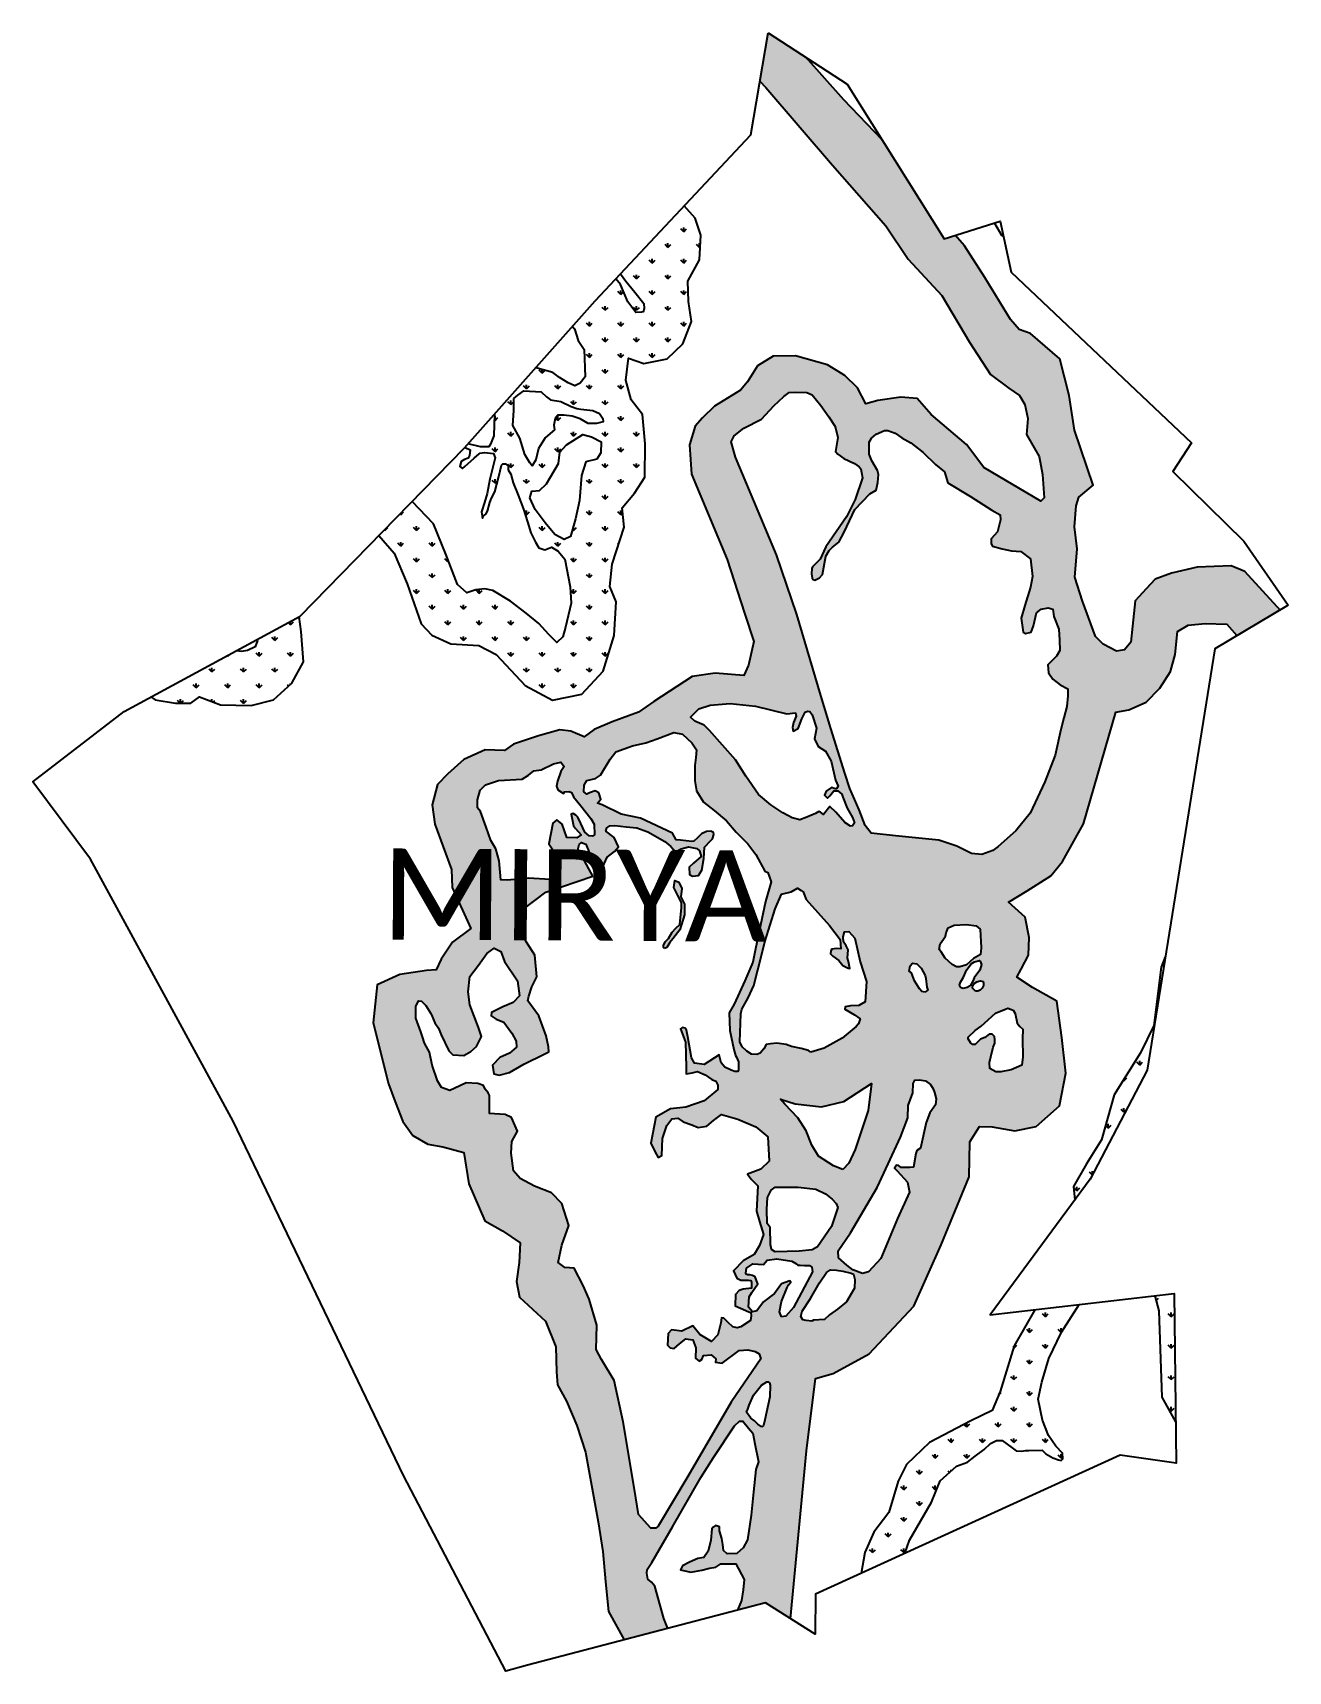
# Model space of a CAD drawing. Header units: metres. Extents: x 316780 to 318214, y 1881641 to 1883513.
import ezdxf

# ---------------------------------------------------------------- set-up
doc = ezdxf.new("R2010")
doc.units = ezdxf.units.M
for name, color, linetype in [('MANGROOVE BUFFER ZONE', 120, 'Continuous'), ('village', 3, 'Continuous'), ('VILLAGE NAME', 250, 'Continuous')]:
    doc.layers.add(name, color=color, linetype=linetype)
doc.styles.get("Standard").update_dxf_attribs({"font": 'simplex.shx'})

msp = doc.modelspace()

# ---------------------------------------------------------------- texts
at = {"layer": 'VILLAGE NAME', "insert": (317178.9, 1882581.1), "char_height": 104.042, "attachment_point": 1, "rotation": 359.6762}
msp.add_mtext_dynamic_manual_height_columns('{\\fCalibri|b0|i0|c0|p34;MIRYA}', width=926.815, gutter_width=520.2, heights=[0], dxfattribs=at)

# ---------------------------------------------------------------- hatches: boundary and pattern name
at = {"layer": 'MANGROOVE BUFFER ZONE'}
h = msp.add_hatch(dxfattribs=at)
h.set_pattern_fill('GRASS', color=256)
h.paths.add_polyline_path([(317861.9, 1882263.3), (317876.4, 1882263.2), (317902.1, 1882258.7), (317926.5, 1882263.6), (317953.3, 1882286.9), (317960.5, 1882324.2), (317955.7, 1882365), (317950.1, 1882406.5), (317922.4, 1882422.2), (317904.5, 1882434), (317909.3, 1882443), (317917.6, 1882459.2), (317918.6, 1882479.3), (317914.1, 1882502.5), (317894.9, 1882519.5), (317916.1, 1882532.6), (317943.2, 1882549.9), (317956.6, 1882566), (317980.6, 1882609.1), (318017.3, 1882736.5), (318032.3, 1882739.4), (318052.1, 1882748.2), (318067.7, 1882763.9), (318079.8, 1882783.1), (318085.1, 1882802.7), (318087.9, 1882828.8), (318100, 1882836), (318119.7, 1882837.9), (318144.1, 1882837.3), (318155.7, 1882824.1), (318204.9, 1882853.3), (318165, 1882897.3), (318149.3, 1882903.7), (318110.5, 1882902.4), (318081.1, 1882895.6), (318062.5, 1882888.4), (318052, 1882877.5), (318039.7, 1882863.9), (318036.7, 1882834.8), (318034.8, 1882816.5), (318027.4, 1882808), (318018.3, 1882806.5), (318003.2, 1882814.4), (317994.3, 1882823.1), (317979.4, 1882863.4), (317970.5, 1882890.7), (317973.5, 1882923.4), (317970.1, 1882948.2), (317972.2, 1882972.5), (317975.3, 1882982.2), (317991.6, 1882995.9), (317970.1, 1883058.8), (317964.1, 1883098.3), (317953.6, 1883140.2), (317919.9, 1883169.2), (317906.9, 1883173.8), (317897.2, 1883185.1), (317867.9, 1883233.2), (317844.7, 1883269.1), (317833.9, 1883281.3), (317821.4, 1883277.4), (317750.6, 1883390.4), (317706.7, 1883436.1), (317663.3, 1883484.7), (317620.3, 1883512.6), (317610.9, 1883457.5), (317617.6, 1883450.2), (317694, 1883361.3), (317754.6, 1883292.2), (317780.2, 1883254.2), (317818.9, 1883212.6), (317850.2, 1883159.3), (317874.2, 1883122.2), (317895.1, 1883106.8), (317907.5, 1883098.4), (317913.6, 1883088.2), (317916.9, 1883072.2), (317915.6, 1883053.9), (317930, 1883028.6), (317933.7, 1883008.2), (317935.8, 1882981.4), (317931.9, 1882977.7), (317866.8, 1883016.2), (317847.1, 1883042.2), (317806.4, 1883076.8), (317790.4, 1883095), (317771.9, 1883096.5), (317745.8, 1883092.6), (317732.1, 1883088.8), (317722.3, 1883107.1), (317707.9, 1883121.3), (317688.1, 1883133.3), (317651.6, 1883143.8), (317625.9, 1883143.3), (317608.2, 1883132.1), (317596.8, 1883114), (317588.8, 1883104.6), (317559.1, 1883086.1), (317545.3, 1883072.9), (317536.9, 1883063.5), (317530.4, 1883042.1), (317532.9, 1883008.4), (317573.5, 1882911.2), (317593.5, 1882849.9), (317603.9, 1882817.2), (317597.8, 1882790.2), (317592.6, 1882778.5), (317559.8, 1882781.3), (317533.7, 1882777.3), (317489.7, 1882748.8), (317472.3, 1882736.7), (317442.3, 1882725.6), (317421.5, 1882716.8), (317410.3, 1882708.6), (317395, 1882714.9), (317382.3, 1882716.4), (317358.2, 1882709.7), (317329.5, 1882700.2), (317319.2, 1882692.9), (317297.3, 1882693.6), (317272.7, 1882682.5), (317254.4, 1882666.1), (317242.5, 1882654), (317236.6, 1882630.7), (317239.6, 1882608.7), (317258.8, 1882556.9), (317259.6, 1882536.3), (317280.9, 1882489.6), (317259.7, 1882474.1), (317247, 1882454.4), (317241.2, 1882442.4), (317230.1, 1882441.8), (317199.7, 1882437.2), (317173.7, 1882425.4), (317169.2, 1882381.9), (317186.6, 1882312.1), (317194.3, 1882291.5), (317203, 1882269.3), (317214.5, 1882253.2), (317231.5, 1882243.3), (317248.9, 1882240.4), (317272.6, 1882233.8), (317278.5, 1882198), (317296.7, 1882155.9), (317316.9, 1882144.3), (317337.2, 1882130.6), (317336, 1882108), (317333.1, 1882086.5), (317336.4, 1882068.5), (317366, 1882041.3), (317378, 1882011.8), (317378.5, 1881983.4), (317379.7, 1881968.6), (317390.2, 1881949.9), (317401.8, 1881922.1), (317411.9, 1881891.5), (317426.2, 1881811.8), (317431.7, 1881778.2), (317434.7, 1881743.3), (317438.1, 1881709.7), (317456, 1881677.2), (317505.8, 1881690.2), (317501.1, 1881701.6), (317490.9, 1881738.5), (317487.3, 1881743), (317483, 1881746.6), (317481.7, 1881753.5), (317482.2, 1881757.5), (317487.4, 1881765.6), (317511, 1881806.4), (317543.3, 1881862.4), (317557.8, 1881885.5), (317582.1, 1881921.4), (317587.6, 1881926.9), (317591.5, 1881926.9), (317598, 1881918.8), (317603, 1881913.2), (317605.3, 1881901.2), (317609.4, 1881880.6), (317606.3, 1881871.9), (317603.5, 1881846.1), (317600.8, 1881819.6), (317596.7, 1881791.3), (317591.9, 1881782.4), (317584.7, 1881775.9), (317573.6, 1881775.3), (317569.3, 1881779.2), (317568.5, 1881786.2), (317567.6, 1881793), (317564.7, 1881801.6), (317564.9, 1881806.3), (317560.4, 1881807.6), (317557.5, 1881805.8), (317556, 1881803.8), (317554.9, 1881790.9), (317551.8, 1881778.3), (317546.8, 1881771.2), (317540.2, 1881770.2), (317530.6, 1881765.7), (317522.4, 1881761.7), (317520.1, 1881757.2), (317532.1, 1881754.5), (317544.6, 1881756.8), (317553.5, 1881759.2), (317560.5, 1881760.3), (317566.4, 1881764.1), (317583.5, 1881763.9), (317592.9, 1881746), (317591.9, 1881734.4), (317589.8, 1881722), (317585.4, 1881711), (317617.3, 1881719.4), (317645.9, 1881701.2), (317664, 1881893), (317674.6, 1881975.7), (317694.8, 1881981.5), (317735.7, 1882003.8), (317786.7, 1882058.2), (317817.8, 1882128.3), (317849.8, 1882205.9), (317850.6, 1882245.8)])
h.paths.add_polyline_path([(317808.8, 1882306.4), (317810.5, 1882302.3), (317812.2, 1882295.1), (317811.4, 1882288.3), (317805.2, 1882279.2), (317801, 1882267.9), (317794.3, 1882238.8), (317790.2, 1882236.1), (317789.2, 1882232.5), (317786.3, 1882217.2), (317782.2, 1882216.6), (317778.3, 1882216.6), (317772.5, 1882216.7), (317769.2, 1882219), (317767.1, 1882219.2), (317764.7, 1882215.7), (317767.9, 1882212.7), (317779.4, 1882199.7), (317781.8, 1882188.4), (317768, 1882158.3), (317748.9, 1882112.6), (317735, 1882097.5), (317728.3, 1882095.4), (317717.2, 1882099.8), (317710.4, 1882105), (317700.8, 1882113.6), (317700.3, 1882121.3), (317714.6, 1882141.9), (317745, 1882193.8), (317757.6, 1882220.9), (317771.6, 1882251.4), (317780, 1882273.2), (317780.4, 1882287.6), (317785.7, 1882301.9), (317786, 1882312.7), (317788, 1882316.3), (317793.2, 1882316.7), (317799.9, 1882315.8), (317805.7, 1882311.4)], flags=16)
h.paths.add_polyline_path([(317851.7, 1882358.6), (317849, 1882363.4), (317848.9, 1882365.5), (317857, 1882373.2), (317863.7, 1882378), (317880.2, 1882392.8), (317892.1, 1882397.9), (317894.1, 1882398.5), (317900.4, 1882396.2), (317902.5, 1882392.6), (317904.7, 1882381.4), (317908, 1882377.7), (317911.4, 1882374.6), (317911, 1882363.7), (317911.2, 1882343), (317910, 1882333.5), (317898.1, 1882328.2), (317886.1, 1882325.9), (317880.6, 1882326), (317873.5, 1882329.6), (317873.1, 1882336.5), (317874.8, 1882343.1), (317877.5, 1882354), (317879.1, 1882358.5), (317879.3, 1882362.9), (317878.8, 1882366.3), (317876.4, 1882369.1), (317872.9, 1882369), (317867.7, 1882365), (317862.9, 1882363.2), (317856.8, 1882357.1), (317854.3, 1882357.1)], flags=16)
h.paths.add_polyline_path([(317857.2, 1882417.9), (317853.6, 1882421.5), (317854.1, 1882424.5), (317855.8, 1882426.7), (317858.6, 1882428.6), (317861.1, 1882429.6), (317862.9, 1882429.8), (317865.9, 1882428.9), (317866.5, 1882427.3), (317866.4, 1882424.6), (317864.7, 1882421.3), (317862.5, 1882419.3), (317859.9, 1882418.1)], flags=16)
h.paths.add_polyline_path([(317738.4, 1882312.7), (317734.6, 1882281.8), (317719.6, 1882237.1), (317712.5, 1882221.7), (317705.8, 1882214.4), (317695.1, 1882218.6), (317677.8, 1882229.5), (317670.4, 1882242.1), (317663.7, 1882258.5), (317654.4, 1882273.5), (317639.4, 1882288.8), (317634.6, 1882294.7), (317651.1, 1882289.3), (317681.3, 1882285.8), (317706.7, 1882292)], flags=16)
h.paths.add_polyline_path([(317843.2, 1882421.2), (317840.2, 1882422.1), (317839.1, 1882424.7), (317840.2, 1882428.4), (317843.4, 1882434), (317847, 1882442), (317852.2, 1882449.1), (317855.9, 1882451.5), (317861.7, 1882453), (317862.5, 1882452.3), (317864, 1882448.5), (317862.2, 1882442.1), (317855.8, 1882433.1), (317854.2, 1882429.5), (317851, 1882424.2), (317847.5, 1882422.1)], flags=16)
h.paths.add_polyline_path([(317799.3, 1882416.8), (317796, 1882417.7), (317793.2, 1882420.7), (317787.5, 1882429.9), (317784.1, 1882438.9), (317781.5, 1882440.7), (317782.6, 1882446.8), (317785.4, 1882450), (317790.3, 1882449.1), (317795.3, 1882444.3), (317799.7, 1882436), (317800.6, 1882432.4), (317801.5, 1882422.6), (317802.6, 1882419.3)], flags=16)
h.paths.add_polyline_path([(317835.5, 1882445.9), (317830.5, 1882448.5), (317822.7, 1882455.9), (317817.9, 1882462.8), (317815.8, 1882465.5), (317816.8, 1882471.9), (317820.7, 1882477.3), (317823.1, 1882480.8), (317823.7, 1882484.5), (317826, 1882490.3), (317833, 1882493.5), (317847, 1882494.1), (317858, 1882492.6), (317862.4, 1882488.7), (317863.7, 1882467.6), (317863, 1882460), (317855, 1882455.3), (317846.9, 1882448), (317839.3, 1882445.7)], flags=16)
h.paths.add_polyline_path([(317723.5, 1882380.7), (317720.9, 1882377.8), (317704.8, 1882364.3), (317684.2, 1882353), (317669.3, 1882348.3), (317666.5, 1882350.3), (317658.1, 1882352.6), (317647, 1882354.8), (317640.8, 1882357.1), (317630.1, 1882358.8), (317623, 1882357.8), (317618, 1882357.2), (317615.4, 1882352.1), (317611.3, 1882347.4), (317607.4, 1882345.7), (317601.5, 1882346.1), (317595.9, 1882349.6), (317590.6, 1882354.3), (317587.9, 1882360.1), (317589.1, 1882392.3), (317590.3, 1882397.3), (317597.5, 1882410.5), (317604, 1882424.6), (317608.6, 1882442.5), (317617.1, 1882475.7), (317628.2, 1882512), (317635.7, 1882528.7), (317646.7, 1882531.3), (317653.8, 1882535.7), (317658.2, 1882533.1), (317660.5, 1882531.3), (317663.8, 1882522.8), (317690.5, 1882493.2), (317702.5, 1882477.1), (317703.4, 1882466.4), (317698.5, 1882466.8), (317693, 1882466), (317691.9, 1882464), (317691.6, 1882460.7), (317694.2, 1882458.1), (317701, 1882452.9), (317705.8, 1882447.3), (317711.8, 1882444.4), (317713.5, 1882444.1), (317712.1, 1882452), (317711.1, 1882455.7), (317711.9, 1882465.4), (317709.3, 1882469.8), (317706.4, 1882474.5), (317706, 1882479.9), (317707.6, 1882485.8), (317712.6, 1882486.1), (317719.5, 1882478.7), (317725.6, 1882451.6), (317732.7, 1882429), (317731, 1882405.8), (317723.9, 1882401.6), (317714.5, 1882401.4), (317708.4, 1882400.1), (317708.1, 1882397.3), (317719, 1882390.9), (317725.3, 1882386.5)], flags=16)
h.paths.add_polyline_path([(317693.6, 1882180.3), (317698, 1882175.4), (317700, 1882170.8), (317692.7, 1882149.2), (317676.8, 1882125.9), (317670.8, 1882122.6), (317655.8, 1882120.9), (317628.2, 1882120.4), (317624, 1882122.9), (317623.2, 1882128.7), (317622.7, 1882148), (317619.4, 1882152.5), (317618.8, 1882169.1), (317619.5, 1882182.4), (317623.9, 1882190.6), (317628.2, 1882194.3), (317654.5, 1882194.3), (317674.8, 1882191.7), (317685.9, 1882186.5)], flags=16)
h.paths.add_polyline_path([(317619.9, 1882251.7), (317621.7, 1882223.8), (317611.9, 1882214.9), (317596.8, 1882209.2), (317601.3, 1882203.1), (317608.5, 1882195.7), (317606.9, 1882166.6), (317610.6, 1882154.9), (317614.9, 1882140.1), (317610.3, 1882127.4), (317604.5, 1882117.3), (317591.8, 1882110.2), (317580.9, 1882098.7), (317584.4, 1882090.2), (317589.3, 1882088.1), (317598.1, 1882087.9), (317600.5, 1882087.5), (317601.3, 1882085.2), (317601.4, 1882078.9), (317591.8, 1882077.7), (317587.2, 1882076.3), (317583.1, 1882071.4), (317582.8, 1882058.7), (317588.6, 1882056), (317598.3, 1882051.8), (317600.5, 1882050.9), (317600.9, 1882047.4), (317600.2, 1882041.9), (317589.1, 1882034.8), (317585, 1882033.4), (317580.2, 1882034.6), (317574.2, 1882040.1), (317569.9, 1882044.5), (317567.1, 1882044.9), (317566.4, 1882039.4), (317563, 1882025.7), (317555.7, 1882017.8), (317542.4, 1882025.9), (317534.2, 1882035.7), (317521.7, 1882029.6), (317510.1, 1882031.2), (317506, 1882026.9), (317505.3, 1882013.6), (317508.3, 1882010.8), (317513.1, 1882009.9), (317519, 1882015.4), (317526.2, 1882020.8), (317534.5, 1882019.8), (317537.8, 1882010.6), (317537.4, 1881998.7), (317541.7, 1881995.6), (317544.5, 1881997.2), (317546.7, 1882001.8), (317555.2, 1882002.6), (317560.7, 1881998), (317560.4, 1881994.4), (317567.9, 1881993), (317587.4, 1882007.6), (317597.2, 1882008.5), (317605.6, 1882006.5), (317610, 1882003.8), (317612, 1881998.2), (317578, 1881948.6), (317528.6, 1881863.9), (317494.7, 1881807.1), (317492, 1881804.7), (317486.3, 1881804.7), (317472.4, 1881820.2), (317467.8, 1881848.8), (317454.7, 1881926.2), (317444.3, 1881973.3), (317430.1, 1881997.3), (317423.8, 1882008.7), (317424.6, 1882036.5), (317416.1, 1882066.1), (317409.1, 1882081.8), (317398.9, 1882101.6), (317388.2, 1882102.3), (317380.5, 1882108.3), (317384.8, 1882127.8), (317392.7, 1882150.4), (317384.6, 1882175.5), (317372.8, 1882187.8), (317353.4, 1882195.4), (317337.2, 1882203.9), (317329.4, 1882212.8), (317326.7, 1882233.1), (317327.4, 1882246.3), (317334, 1882258), (317327.1, 1882273.7), (317320, 1882277.1), (317307.6, 1882277.9), (317301.9, 1882278.3), (317302.2, 1882298.8), (317300.7, 1882301.9), (317297.2, 1882306.2), (317295.3, 1882310.4), (317288.7, 1882312.7), (317275.4, 1882313.5), (317268.2, 1882310), (317256.8, 1882304.6), (317247.1, 1882307.9), (317242.6, 1882315.8), (317236.5, 1882333.6), (317233.7, 1882348.2), (317228, 1882358.5), (317225.6, 1882365.8), (317223.8, 1882371.4), (317218.1, 1882387), (317217.9, 1882400.6), (317220.9, 1882407), (317224.4, 1882406.6), (317229.5, 1882401.7), (317235, 1882392.6), (317235.8, 1882391), (317239.6, 1882381.7), (317243.9, 1882375.7), (317246.8, 1882368.2), (317255.5, 1882349.9), (317260.3, 1882345.5), (317272.9, 1882344.5), (317280.9, 1882349.1), (317287.4, 1882354.9), (317293.1, 1882366.4), (317289.5, 1882376.7), (317279.7, 1882402.4), (317277.9, 1882417.3), (317279.8, 1882434.6), (317289.5, 1882447.7), (317298.9, 1882461.2), (317307.4, 1882467.1), (317315.1, 1882463.3), (317319.3, 1882451.8), (317334, 1882429.8), (317336.5, 1882412.6), (317329.1, 1882405), (317317.4, 1882400), (317304.2, 1882393.5), (317303.9, 1882389.8), (317309.6, 1882385.9), (317318.3, 1882382.5), (317327.6, 1882369.9), (317332.7, 1882361.1), (317332.8, 1882353.9), (317325, 1882347.3), (317313.7, 1882342.2), (317305.4, 1882333.4), (317307.2, 1882323.8), (317313, 1882321.9), (317325.1, 1882325), (317341.2, 1882334.7), (317365.3, 1882346.3), (317369.7, 1882348.8), (317369.4, 1882354.4), (317366.8, 1882367), (317358.3, 1882389.7), (317345.8, 1882406.8), (317346.9, 1882412.4), (317350.3, 1882423), (317356.2, 1882434.3), (317353.7, 1882459.1), (317344.2, 1882474.1), (317336.8, 1882487.8), (317335.5, 1882496.1), (317339.8, 1882510.8), (317366.4, 1882531), (317420.1, 1882549.3), (317408.2, 1882570.9), (317403.1, 1882579.3), (317404.6, 1882585.6), (317407.2, 1882587.9), (317412.1, 1882585.8), (317415.5, 1882577.5), (317423.6, 1882565.9), (317426.8, 1882560.6), (317431.1, 1882559.2), (317436.6, 1882571.2), (317444.9, 1882577.5), (317449.4, 1882582.9), (317444.4, 1882593.6), (317434.9, 1882600.6), (317436.2, 1882604.6), (317439.5, 1882607), (317445.4, 1882607.3), (317458.3, 1882605.7), (317470.2, 1882604.4), (317482.8, 1882600.1), (317502.4, 1882589.1), (317509.3, 1882583.2), (317514.4, 1882577), (317520.9, 1882580.4), (317529.2, 1882582.8), (317539, 1882580.9), (317542.1, 1882578.3), (317543.7, 1882571.8), (317535, 1882564.4), (317530.1, 1882559.6), (317530.5, 1882551.4), (317533.8, 1882549.2), (317540.8, 1882550.2), (317544.7, 1882556.4), (317546.8, 1882569.7), (317547.5, 1882582.6), (317554.4, 1882589.8), (317556.7, 1882592), (317558.2, 1882597.1), (317557.8, 1882599.2), (317554.7, 1882600.6), (317549.8, 1882600.4), (317544.1, 1882597.7), (317539.8, 1882593.3), (317535.3, 1882589.3), (317533.2, 1882588.9), (317520.3, 1882590.4), (317515.3, 1882590.8), (317511, 1882598.6), (317474.4, 1882615.6), (317452.5, 1882620.3), (317430.7, 1882630.7), (317425.4, 1882632.9), (317429.1, 1882637.3), (317426.9, 1882644.7), (317422.8, 1882646.7), (317416.3, 1882644.4), (317413.4, 1882643), (317409.7, 1882645.5), (317410.3, 1882653.3), (317413.2, 1882658.5), (317423, 1882660.9), (317428.7, 1882664.6), (317439.8, 1882683.1), (317446.4, 1882691.3), (317465.5, 1882698.3), (317480.5, 1882701.7), (317493.5, 1882706.2), (317512.7, 1882713.4), (317522.6, 1882711.7), (317533, 1882701.6), (317538.5, 1882693.7), (317537.7, 1882684.9), (317536.8, 1882675.6), (317536.7, 1882658.2), (317538.6, 1882647), (317546.5, 1882634), (317558.7, 1882624.5), (317572.9, 1882612.5), (317583.8, 1882599.8), (317597.2, 1882586.3), (317606.1, 1882574), (317616.6, 1882555), (317619.9, 1882553.4), (317623.7, 1882542.9), (317617.5, 1882520.3), (317605.9, 1882466.2), (317602.9, 1882451.2), (317593.9, 1882429.9), (317581.5, 1882403.2), (317576, 1882393.1), (317576.5, 1882373), (317581, 1882351.5), (317583, 1882344.5), (317584.1, 1882342.8), (317586.4, 1882337.3), (317586.6, 1882333), (317586.5, 1882328.2), (317585.6, 1882326.3), (317582.3, 1882326.3), (317578.2, 1882327.7), (317570.9, 1882331.4), (317566.7, 1882336.1), (317564.3, 1882345.2), (317547.4, 1882334.4), (317536.1, 1882335.7), (317532.9, 1882341.9), (317528.8, 1882365.9), (317527.2, 1882373.6), (317525.4, 1882375.9), (317522.4, 1882376.4), (317520.3, 1882375.1), (317522.5, 1882369), (317525.9, 1882359.7), (317526.8, 1882331.1), (317526.8, 1882323.6), (317533.7, 1882324.6), (317539.5, 1882326.2), (317548.3, 1882322.6), (317556.2, 1882317), (317560.5, 1882315.3), (317563, 1882310.8), (317563, 1882305.6), (317547.1, 1882292.8), (317526.4, 1882285.6), (317509, 1882283.7), (317492.1, 1882274.1), (317486.5, 1882244.3), (317490.9, 1882235), (317494.6, 1882228.1), (317498.9, 1882230.4), (317499.7, 1882249.6), (317504.7, 1882264.5), (317510.2, 1882272.4), (317517.3, 1882273), (317523.3, 1882268.7), (317533.3, 1882265.5), (317540.4, 1882262.3), (317550.2, 1882263.9), (317558, 1882270.5), (317567, 1882277.3), (317585.7, 1882272), (317606.1, 1882263.1)], flags=16)
h.paths.add_polyline_path([(317852.5, 1882575.2), (317835.7, 1882583.7), (317815.5, 1882590.6), (317766, 1882595.4), (317738.2, 1882598.3), (317731.2, 1882607.3), (317724.2, 1882625.1), (317713.8, 1882649.5), (317708.1, 1882667.1), (317691.8, 1882718.2), (317680.4, 1882755.6), (317653.2, 1882848.4), (317630, 1882916.3), (317582.9, 1883028.1), (317578.2, 1883045.6), (317581.5, 1883052.1), (317592.5, 1883060.9), (317612.6, 1883071.3), (317626.8, 1883086.4), (317638.2, 1883097.1), (317644.3, 1883101.9), (317651.7, 1883102.2), (317664.6, 1883101.9), (317670.8, 1883099), (317680.7, 1883086.9), (317689.8, 1883073.8), (317696.8, 1883063.1), (317700, 1883050.3), (317697.4, 1883034.5), (317700, 1883031.5), (317706.7, 1883026.3), (317718.9, 1883020.7), (317724.3, 1883016.7), (317726.3, 1883014.4), (317727.1, 1883010.4), (317728.1, 1883004.3), (317719.9, 1882979.6), (317709.9, 1882959.6), (317686.2, 1882925.5), (317679.7, 1882911.5), (317673.8, 1882905.3), (317671.1, 1882902.6), (317670.3, 1882900.6), (317670, 1882894.5), (317670.6, 1882889.6), (317671.9, 1882888.2), (317673.7, 1882887.3), (317678.9, 1882890.1), (317682.4, 1882893.9), (317686.3, 1882914.7), (317690.1, 1882921.3), (317693.9, 1882925.2), (317701.1, 1882930.9), (317707.3, 1882942.1), (317719.4, 1882968.1), (317736.6, 1882986.1), (317743.8, 1882990.4), (317745.7, 1882999), (317746.4, 1883008.2), (317745.2, 1883012.6), (317738.6, 1883023.7), (317735.8, 1883031.3), (317735.9, 1883044.9), (317738.4, 1883049.8), (317743.9, 1883054.2), (317753.3, 1883058.2), (317757.1, 1883058.4), (317765.4, 1883055.2), (317773.1, 1883050), (317783.3, 1883044.1), (317797.3, 1883033.1), (317811.6, 1883019.7), (317821.7, 1883011), (317825.7, 1882998.7), (317851.5, 1882983.1), (317875.8, 1882967.5), (317885.2, 1882962.1), (317885.9, 1882956.4), (317882.2, 1882942.8), (317875.2, 1882934.8), (317875.2, 1882929.1), (317876.8, 1882926.2), (317887.7, 1882923.2), (317898.5, 1882921.1), (317908.8, 1882920.2), (317920, 1882911.7), (317922.3, 1882891.5), (317920.1, 1882879.5), (317913.6, 1882858.6), (317909.4, 1882844), (317911.6, 1882828.1), (317914.4, 1882826.4), (317920.7, 1882828.1), (317923.6, 1882835.3), (317927, 1882850.1), (317932.3, 1882854.5), (317940.2, 1882855.8), (317945.7, 1882854.3), (317946.8, 1882845.8), (317952.3, 1882831.5), (317953.3, 1882818.9), (317953.4, 1882807.2), (317949.6, 1882800.5), (317939.7, 1882790.8), (317940.7, 1882781.5), (317945.7, 1882774.2), (317954, 1882767.9), (317962.6, 1882763.5), (317962.6, 1882755.5), (317961.4, 1882743.2), (317958.1, 1882730.3), (317954.5, 1882716.9), (317948.1, 1882687.6), (317936.4, 1882657.1), (317919.6, 1882621.4), (317903.3, 1882601.1), (317883, 1882583.4), (317877.1, 1882578.5), (317864.6, 1882574.3)], flags=16)
h.paths.add_polyline_path([(317717.9, 1882094.7), (317719.3, 1882088.8), (317719.1, 1882078.7), (317709.7, 1882063.1), (317699.7, 1882055), (317690.4, 1882048.4), (317684.7, 1882042.9), (317672, 1882042.1), (317670.3, 1882041.3), (317663.8, 1882041.9), (317660.1, 1882042.6), (317657.7, 1882046.3), (317659.1, 1882052.7), (317668.7, 1882066.9), (317678.9, 1882085), (317687.1, 1882096.7), (317691.5, 1882099.6), (317698.4, 1882099.4), (317705.8, 1882098.1), (317715.2, 1882096.1)], flags=16)
h.paths.add_polyline_path([(317670.3, 1882102.9), (317671, 1882097.3), (317649.4, 1882056.8), (317640.4, 1882046.8), (317635.7, 1882046.1), (317633.2, 1882051.6), (317635.7, 1882063.7), (317642.1, 1882079.6), (317643.6, 1882082.6), (317646.4, 1882085.7), (317645, 1882087.2), (317635.5, 1882083.9), (317627.7, 1882072.6), (317614.9, 1882063.4), (317607.4, 1882053), (317602.4, 1882051.9), (317597.8, 1882057.2), (317598.6, 1882069.1), (317601.6, 1882073.8), (317608.4, 1882083.8), (317607, 1882087.5), (317605.4, 1882091.6), (317602.4, 1882093.2), (317599.3, 1882093.9), (317595.6, 1882094.3), (317594.7, 1882095.9), (317595.8, 1882101.8), (317603, 1882106.5), (317615, 1882106), (317619.4, 1882110.7), (317630.1, 1882112.4), (317647.4, 1882109.8), (317651.8, 1882106.9), (317654.3, 1882104.9), (317657, 1882104.9), (317661.7, 1882104.6), (317667.7, 1882104.6)], flags=16)
h.paths.add_polyline_path([(317716.8, 1882606.8), (317714.5, 1882606.6), (317707.9, 1882610.6), (317697.7, 1882622.3), (317690.9, 1882629), (317683.5, 1882619.7), (317680.2, 1882622.3), (317678.3, 1882623.1), (317674.5, 1882620.8), (317664.6, 1882616.9), (317656.6, 1882613.6), (317647.9, 1882616), (317637, 1882621.7), (317623.5, 1882631), (317609.3, 1882642.5), (317594.7, 1882663.6), (317583, 1882682.3), (317553.5, 1882715.6), (317547.2, 1882721.9), (317536.8, 1882726.5), (317531.6, 1882731), (317541.2, 1882740.3), (317554.2, 1882744.5), (317577.1, 1882746.4), (317605.9, 1882743.5), (317641.6, 1882734.9), (317651.5, 1882736), (317652.2, 1882732.1), (317649.5, 1882725), (317648.3, 1882719.1), (317648.9, 1882714.8), (317654.6, 1882718.2), (317658.9, 1882729.2), (317662.6, 1882736.5), (317662.6, 1882736.5), (317665.2, 1882737.8), (317668, 1882737.5), (317670.5, 1882733.5), (317675.7, 1882718.3), (317673.4, 1882706.3), (317677.3, 1882697.3), (317686, 1882692.2), (317692.3, 1882680.6), (317697.3, 1882659.2), (317700.5, 1882652), (317698.6, 1882649.2), (317697, 1882649), (317692.6, 1882650.7), (317686.5, 1882646.6), (317684.7, 1882641.8), (317688.3, 1882638.3), (317691, 1882641.3), (317695.5, 1882646.8), (317699.9, 1882647), (317704.4, 1882643.1), (317705.5, 1882639.5), (317710.5, 1882626.9), (317716.7, 1882616.5), (317719, 1882610.3)], flags=16)
h.paths.add_polyline_path([(317519.5, 1882488.2), (317511.6, 1882477.8), (317508.1, 1882473.5), (317504.6, 1882467.9), (317502, 1882466.8), (317500.7, 1882468), (317500.7, 1882470.2), (317502.8, 1882474.2), (317506.7, 1882478.1), (317510.6, 1882485.6), (317514.8, 1882489.8), (317519.4, 1882494.3), (317521.5, 1882513.5), (317521.2, 1882519.4), (317517.3, 1882527.2), (317512.6, 1882536.3), (317513.7, 1882544.6), (317518.4, 1882542.5), (317521.9, 1882535.3), (317520.6, 1882525.8), (317524.7, 1882517.5), (317525, 1882505.2)], flags=16)
h.paths.add_polyline_path([(317620.9, 1881971.8), (317621.8, 1881970.7), (317622.8, 1881967.9), (317622.2, 1881954.7), (317616.4, 1881928.4), (317615.1, 1881921.9), (317613.3, 1881920.6), (317612.2, 1881921), (317608.7, 1881923.6), (317604.9, 1881927.3), (317600.7, 1881930.4), (317595.5, 1881937.2), (317597.1, 1881940.7), (317598.7, 1881945.2), (317603.7, 1881956.7), (317612.6, 1881968), (317618.8, 1881971.8)], flags=16)
h.paths.add_polyline_path([(317422, 1882596.6), (317419.8, 1882595.1), (317416, 1882595.4), (317411, 1882599.7), (317406.4, 1882609.5), (317403, 1882616.9), (317400.8, 1882619.2), (317397.7, 1882621.1), (317395.5, 1882620.1), (317398, 1882607), (317400.2, 1882603.9), (317406.7, 1882596.7), (317401.7, 1882593.2), (317390.4, 1882593.5), (317385, 1882608.7), (317378.8, 1882613.8), (317374.3, 1882609.8), (317369.9, 1882586.4), (317376.8, 1882575.9), (317374.7, 1882570.3), (317377.2, 1882555.8), (317371.9, 1882545.6), (317346.1, 1882547.2), (317322.6, 1882544.9), (317315, 1882545), (317313, 1882566.9), (317309.2, 1882580.5), (317303.7, 1882590.2), (317298.1, 1882605.2), (317291.9, 1882623.3), (317288.4, 1882627.3), (317288.2, 1882636.7), (317291.3, 1882647.5), (317297.5, 1882653.8), (317312.5, 1882658.8), (317339.4, 1882660.2), (317346.5, 1882664.6), (317352.9, 1882669.6), (317361.1, 1882670.8), (317375, 1882677.8), (317383.6, 1882679.5), (317387.3, 1882674.7), (317383.5, 1882668.9), (317379.6, 1882658), (317378.6, 1882652.3), (317380, 1882647.8), (317386.5, 1882643.6), (317387.6, 1882645.7), (317393, 1882646), (317395.7, 1882644.9), (317398.1, 1882639.9), (317406.5, 1882629.7), (317417.9, 1882615.3), (317421.8, 1882608.8)], flags=16)
h.paths.add_polyline_path([(317138.2, 1882407.2), (317635.3, 1882404.4), (317636.8, 1882656.5), (317139.6, 1882659.3)], flags=9)
h = msp.add_hatch(dxfattribs=at)
h.set_pattern_fill('GRASS', color=256)
h.paths.add_polyline_path([(317431.9, 1882783.4), (317444.5, 1882824.3), (317446.9, 1882862.8), (317439.5, 1882880.1), (317442, 1882905.7), (317455.8, 1882947.8), (317453.7, 1882970.2), (317467.6, 1882986.7), (317479.4, 1883005), (317479.7, 1883043.2), (317476.8, 1883076.7), (317463.8, 1883093.4), (317457.8, 1883116), (317460.7, 1883140.8), (317478.5, 1883134.8), (317505.1, 1883140.2), (317522.8, 1883157.5), (317532.7, 1883183), (317529.4, 1883205.6), (317528.7, 1883229), (317541.8, 1883253.1), (317543.5, 1883281.5), (317537, 1883300.8), (317524.6, 1883315.1), (317422.8, 1883206.4), (317397, 1883177.3), (317399.2, 1883174.6), (317403.4, 1883161), (317410.1, 1883151), (317411.3, 1883119.5), (317405.7, 1883112.3), (317399.4, 1883109.2), (317391.9, 1883112.8), (317382.2, 1883118.8), (317374.5, 1883124.5), (317356.6, 1883129.4), (317354.8, 1883129.9), (317307.8, 1883077), (317307, 1883052.4), (317303.3, 1883042.8), (317301.3, 1883039.8), (317291.8, 1883039.9), (317277.8, 1883043.2), (317274.1, 1883038.9), (317280, 1883036.3), (317279.1, 1883030), (317277.8, 1883026.9), (317273.7, 1883025.2), (317269.6, 1883023), (317268.1, 1883017.3), (317271.3, 1883015.1), (317273.8, 1883017.4), (317284.6, 1883026.6), (317291.1, 1883032.4), (317296.2, 1883033.2), (317306.6, 1883032), (317308.4, 1883027.3), (317302.4, 1883002.7), (317299.6, 1882986.3), (317296.3, 1882976.1), (317292.9, 1882965.4), (317294.1, 1882958.4), (317295.4, 1882960.9), (317297.8, 1882962.8), (317299.9, 1882966.1), (317302.6, 1882976.3), (317304.2, 1882980.9), (317308, 1882988.5), (317312.7, 1883005.7), (317315.8, 1883018.7), (317317.3, 1883020.2), (317320.4, 1883020.3), (317323.4, 1883018), (317323.3, 1883013.6), (317326.4, 1883008.5), (317329, 1882998.5), (317335, 1882984.7), (317341, 1882968.7), (317345.4, 1882953.9), (317349.2, 1882941.4), (317354.7, 1882931), (317358.5, 1882924.2), (317365.3, 1882922.2), (317372.8, 1882925.2), (317380.6, 1882920.5), (317388.2, 1882911.3), (317394.2, 1882879.7), (317395.4, 1882861.3), (317388.9, 1882833.7), (317385.7, 1882822.8), (317379.1, 1882816.3), (317369.8, 1882825.4), (317358.5, 1882838.1), (317344.1, 1882849.8), (317326.2, 1882863.6), (317305.7, 1882875.6), (317296.7, 1882877.5), (317286.6, 1882876.4), (317280.9, 1882874.4), (317276.1, 1882872.9), (317265.6, 1882882.4), (317252.2, 1882917.3), (317238.1, 1882951.6), (317213.7, 1882977.1), (317175.8, 1882938.3), (317193, 1882918.2), (317208.2, 1882883.1), (317224.2, 1882837.5), (317236.3, 1882824.6), (317257.8, 1882814.8), (317289.9, 1882812.8), (317309.7, 1882802.4), (317343, 1882767), (317374.1, 1882750.4), (317407.4, 1882757.4)])
h.paths.add_polyline_path([(317387.5, 1882934), (317376.8, 1882939.7), (317365.6, 1882952.8), (317354.4, 1882968.2), (317348.3, 1882981.4), (317350.5, 1882989), (317359.2, 1882989.8), (317367, 1882997.5), (317381, 1883020.5), (317382.3, 1883033.6), (317390.2, 1883041.9), (317408.7, 1883053.7), (317418.5, 1883051.1), (317429.7, 1883045.6), (317429.3, 1883032.9), (317424.7, 1883025.8), (317412.2, 1883022.7), (317407, 1883007.1), (317404.7, 1882978.4), (317400.4, 1882957.5), (317394.7, 1882937.4)], flags=16)
h.paths.add_polyline_path([(317350.7, 1883018), (317348, 1883021.5), (317342.6, 1883031), (317336.6, 1883049.7), (317328.8, 1883064), (317329.9, 1883081.2), (317329.8, 1883094.9), (317334.3, 1883098.8), (317341.2, 1883103.6), (317361, 1883102.5), (317367.1, 1883097), (317371.9, 1883093.4), (317383.4, 1883091.6), (317395.2, 1883085.7), (317401.8, 1883083.4), (317406.5, 1883082.8), (317420.2, 1883081.2), (317427.6, 1883077.8), (317431.7, 1883072.2), (317431.8, 1883068.1), (317424.3, 1883066.5), (317414.7, 1883066.3), (317405.5, 1883071.6), (317396.4, 1883074.8), (317387, 1883075.9), (317380.2, 1883075.9), (317377, 1883071.9), (317375.7, 1883064.4), (317376.4, 1883059.1), (317371.5, 1883054.9), (317365.5, 1883050.1), (317358.1, 1883037.9), (317355, 1883024.8)], flags=16)
h = msp.add_hatch(dxfattribs=at)
h.set_pattern_fill('GRASS', color=256)
h.paths.add_polyline_path([(317076.4, 1882769.7), (317089.7, 1882794.3), (317087.1, 1882828.9), (317084.5, 1882845.5), (317037.3, 1882820), (317037, 1882818.5), (317034.3, 1882811.3), (317025.8, 1882807.1), (317018.8, 1882806.1), (317012.6, 1882806.6), (316915.1, 1882754), (316920.1, 1882750.9), (316943.6, 1882747.1), (316960.9, 1882747), (316970.9, 1882754), (316994.7, 1882745), (317029.7, 1882744.1), (317055.5, 1882750.9)])
h = msp.add_hatch(dxfattribs=at)
h.set_pattern_fill('GRASS', color=256)
h.paths.add_polyline_path([(317940.9, 1881998.4), (317955.3, 1882028.5), (317975.6, 1882060), (317924.9, 1882054.1), (317901.2, 1882013.1), (317885.3, 1881960.8), (317876.1, 1881939), (317852, 1881927.2), (317804.7, 1881902.4), (317778.4, 1881877.3), (317768.7, 1881858.5), (317758.1, 1881822.6), (317741.2, 1881800.1), (317730.7, 1881777), (317726.6, 1881753), (317776.4, 1881775.7), (317781.7, 1881791.1), (317806.9, 1881834.3), (317816.8, 1881858.7), (317835.4, 1881875.5), (317848, 1881880.2), (317856.9, 1881886.9), (317867.1, 1881894.4), (317874.5, 1881901.4), (317881, 1881904.8), (317887.6, 1881905), (317899, 1881896.3), (317903.8, 1881892.9), (317909.3, 1881892.5), (317914.5, 1881893.3), (317918, 1881893.6), (317933.3, 1881893.9), (317937.4, 1881889.7), (317945.6, 1881884.9), (317952.1, 1881882.7), (317955, 1881881.9), (317957.1, 1881883.8), (317956.6, 1881890.3), (317949, 1881898.3), (317940.5, 1881910.6), (317933.6, 1881928.2), (317928.8, 1881951.9), (317933.1, 1881971.5)])
h.paths.add_polyline_path([(318084, 1882072.6), (318062.1, 1882070), (318066.6, 1882053.1), (318070, 1881954.2), (318085.8, 1881926.3), (318085.8, 1881926.3)])
h.paths.add_polyline_path([(318053.2, 1882327.7), (318074, 1882457.3), (318069.1, 1882445.3), (318060.8, 1882379), (318045.6, 1882347.5), (318015.5, 1882299.6), (318001.3, 1882248.3), (317984, 1882220.7), (317969.2, 1882195.1), (317970.6, 1882179.3), (317988.3, 1882203.3)])

# ---------------------------------------------------------------- linework, layer by layer
at = {"color": 3, "flags": 128}
msp.add_lwpolyline([(317620.3, 1883512.6), (317710.7, 1883453.9)], dxfattribs=at)
at = {"layer": 'MANGROOVE BUFFER ZONE', "flags": 128}
for points in [[(317750.6, 1883390.4), (317706.7, 1883436.1), (317663.3, 1883484.7)], [(317610.9, 1883457.5), (317617.6, 1883450.2), (317694, 1883361.3), (317754.6, 1883292.2), (317780.2, 1883254.2), (317818.9, 1883212.6), (317850.2, 1883159.3), (317874.2, 1883122.2), (317895.1, 1883106.8), (317907.5, 1883098.4), (317913.6, 1883088.2), (317916.9, 1883072.2), (317915.6, 1883053.9), (317930, 1883028.6), (317933.7, 1883008.2), (317935.8, 1882981.4), (317931.9, 1882977.7), (317866.8, 1883016.2), (317847.1, 1883042.2), (317806.4, 1883076.8), (317790.4, 1883095), (317771.9, 1883096.5), (317745.8, 1883092.6), (317732.1, 1883088.8), (317722.3, 1883107.1), (317707.9, 1883121.3), (317688.1, 1883133.3), (317651.6, 1883143.8), (317625.9, 1883143.3), (317608.2, 1883132.1), (317596.8, 1883114), (317588.8, 1883104.6), (317559.1, 1883086.1), (317545.3, 1883072.9), (317536.9, 1883063.5), (317530.4, 1883042.1), (317532.9, 1883008.4), (317573.5, 1882911.2), (317593.5, 1882849.9), (317603.9, 1882817.2), (317597.8, 1882790.2), (317592.6, 1882778.5), (317559.8, 1882781.3), (317533.7, 1882777.3), (317489.7, 1882748.8), (317472.3, 1882736.7), (317442.3, 1882725.6), (317421.5, 1882716.8), (317410.3, 1882708.6), (317395, 1882714.9), (317382.3, 1882716.4), (317358.2, 1882709.7), (317329.5, 1882700.2), (317319.2, 1882692.9), (317297.3, 1882693.6), (317272.7, 1882682.5), (317254.4, 1882666.1), (317242.5, 1882654), (317236.6, 1882630.7), (317239.6, 1882608.7), (317258.8, 1882556.9), (317259.6, 1882536.3), (317280.9, 1882489.6), (317259.7, 1882474.1), (317247, 1882454.4), (317241.2, 1882442.4), (317230.1, 1882441.8), (317199.7, 1882437.2), (317173.7, 1882425.4), (317169.2, 1882381.9), (317186.6, 1882312.1), (317194.3, 1882291.5), (317203, 1882269.3), (317214.5, 1882253.2), (317231.5, 1882243.3), (317248.9, 1882240.4), (317272.6, 1882233.8), (317278.5, 1882198), (317296.7, 1882155.9), (317316.9, 1882144.3), (317337.2, 1882130.6), (317336, 1882108), (317333.1, 1882086.5), (317336.4, 1882068.5), (317366, 1882041.3), (317378, 1882011.8), (317378.5, 1881983.4), (317379.7, 1881968.6), (317390.2, 1881949.9), (317401.8, 1881922.1), (317411.9, 1881891.5), (317426.2, 1881811.8), (317431.7, 1881778.2), (317434.7, 1881743.3), (317438.1, 1881709.7), (317456, 1881677.2)], [(317175.8, 1882938.3), (317193, 1882918.2), (317208.2, 1882883.1), (317224.2, 1882837.5), (317236.3, 1882824.6), (317257.8, 1882814.8), (317289.9, 1882812.8), (317309.7, 1882802.4), (317343, 1882767), (317374.1, 1882750.4), (317407.4, 1882757.4), (317431.9, 1882783.4), (317444.5, 1882824.3), (317446.9, 1882862.8), (317439.5, 1882880.1), (317442, 1882905.7), (317455.8, 1882947.8), (317453.7, 1882970.2), (317467.6, 1882986.7), (317479.4, 1883005), (317479.7, 1883043.2), (317476.8, 1883076.7), (317463.8, 1883093.4), (317457.8, 1883116), (317460.7, 1883140.8), (317478.5, 1883134.8), (317505.1, 1883140.2), (317522.8, 1883157.5), (317532.7, 1883183), (317529.4, 1883205.6), (317528.7, 1883229), (317541.8, 1883253.1), (317543.5, 1883281.5), (317537, 1883300.8), (317524.6, 1883315.1)], [(317879, 1883295.6), (317879, 1883295.1), (317887, 1883281.5), (317889.3, 1883279.4)], [(318205.8, 1882852.3), (318165, 1882897.3), (318149.3, 1882903.7), (318110.5, 1882902.4), (318081.1, 1882895.6), (318062.5, 1882888.4), (318052, 1882877.5), (318039.7, 1882863.9), (318036.7, 1882834.8), (318034.8, 1882816.5), (318027.4, 1882808), (318018.3, 1882806.5), (318003.2, 1882814.4), (317994.3, 1882823.1), (317979.4, 1882863.4), (317970.5, 1882890.7), (317973.5, 1882923.4), (317970.1, 1882948.2), (317972.2, 1882972.5), (317975.3, 1882982.2), (317991.6, 1882995.9), (317970.1, 1883058.8), (317964.1, 1883098.3), (317953.6, 1883140.2), (317919.9, 1883169.2), (317906.9, 1883173.8), (317897.2, 1883185.1), (317867.9, 1883233.2), (317844.7, 1883269.1), (317833.9, 1883281.3)], [(317451.8, 1883237.3), (317457.7, 1883228.9), (317468.1, 1883216.5), (317478.5, 1883203.6), (317478.6, 1883197.7), (317477.7, 1883193.9), (317475.6, 1883193.6), (317469.3, 1883193.1), (317460, 1883205.2), (317451.7, 1883225.2), (317446.4, 1883231.6)], [(317397, 1883177.3), (317399.2, 1883174.6), (317403.4, 1883161), (317410.1, 1883151), (317411.3, 1883119.5), (317405.7, 1883112.3), (317399.4, 1883109.2), (317391.9, 1883112.8), (317382.2, 1883118.8), (317374.5, 1883124.5), (317356.6, 1883129.4), (317354.8, 1883129.9)], [(317307.8, 1883077), (317307, 1883052.4), (317303.3, 1883042.8), (317301.3, 1883039.8), (317291.8, 1883039.9), (317277.8, 1883043.2)], [(317274.1, 1883038.9), (317280, 1883036.3), (317279.1, 1883030), (317277.8, 1883026.9), (317273.7, 1883025.2), (317269.6, 1883023), (317268.1, 1883017.3), (317271.3, 1883015.1), (317273.8, 1883017.4), (317284.6, 1883026.6), (317290.3, 1883031.6), (317291.1, 1883032.4), (317296.2, 1883033.2), (317306.6, 1883032), (317308.4, 1883027.3), (317302.4, 1883002.7), (317299.6, 1882986.3), (317296.3, 1882976.1), (317292.9, 1882965.4), (317294.1, 1882958.4), (317295.4, 1882960.9), (317297.8, 1882962.8), (317299.9, 1882966.1), (317302.6, 1882976.3), (317304.2, 1882980.9), (317308, 1882988.5), (317312.7, 1883005.7), (317315.8, 1883018.7), (317317.3, 1883020.2), (317320.4, 1883020.3), (317323.4, 1883018), (317323.3, 1883013.6), (317326.4, 1883008.5), (317329, 1882998.5), (317335, 1882984.7), (317341, 1882968.7), (317345.4, 1882953.9), (317349.2, 1882941.4), (317354.7, 1882931), (317358.5, 1882924.2), (317365.3, 1882922.2), (317372.8, 1882925.2), (317380.6, 1882920.5), (317388.2, 1882911.3), (317394.2, 1882879.7), (317395.4, 1882861.3), (317388.9, 1882833.7), (317385.7, 1882822.8), (317379.1, 1882816.3), (317369.8, 1882825.4), (317358.5, 1882838.1), (317344.1, 1882849.8), (317326.2, 1882863.6), (317305.7, 1882875.6), (317296.7, 1882877.5), (317286.6, 1882876.4), (317280.9, 1882874.4), (317276.1, 1882872.9), (317265.6, 1882882.4), (317252.2, 1882917.3), (317238.1, 1882951.6), (317213.7, 1882977.1)], [(316915.1, 1882754), (316920.1, 1882750.9), (316943.6, 1882747.1), (316960.9, 1882747), (316970.9, 1882754), (316994.7, 1882745), (317029.7, 1882744.1), (317055.5, 1882750.9), (317076.4, 1882769.7), (317089.7, 1882794.3), (317087.1, 1882828.9), (317084.5, 1882845.5)], [(317645.9, 1881701.2), (317664, 1881893), (317674.6, 1881975.7), (317694.8, 1881981.5), (317735.7, 1882003.8), (317786.7, 1882058.2), (317817.8, 1882128.3), (317849.8, 1882205.9), (317850.6, 1882245.8), (317861.9, 1882263.3), (317876.4, 1882263.2), (317902.1, 1882258.7), (317926.5, 1882263.6), (317953.3, 1882286.9), (317960.5, 1882324.2), (317955.7, 1882365), (317950.1, 1882406.5), (317922.4, 1882422.2), (317904.5, 1882434), (317909.3, 1882443), (317917.6, 1882459.2), (317918.6, 1882479.3), (317914.1, 1882502.5), (317894.9, 1882519.5), (317916.1, 1882532.6), (317943.2, 1882549.9), (317956.6, 1882566), (317980.6, 1882609.1), (318017.3, 1882736.5), (318032.3, 1882739.4), (318052.1, 1882748.2), (318067.7, 1882763.9), (318079.8, 1882783.1), (318085.1, 1882802.7), (318087.9, 1882828.8), (318100, 1882836), (318119.7, 1882837.9), (318144.1, 1882837.3), (318155.7, 1882824.1)], [(317037.3, 1882820), (317037, 1882818.5), (317034.3, 1882811.3), (317025.8, 1882807.1), (317018.8, 1882806.1), (317012.6, 1882806.6)], [(318074, 1882457.3), (318069.1, 1882445.3), (318060.8, 1882379), (318045.6, 1882347.5), (318015.5, 1882299.6), (318001.3, 1882248.3), (317984, 1882220.7), (317969.2, 1882195.1), (317970.6, 1882179.3)], [(318062.1, 1882070), (318066.6, 1882053.1), (318070, 1881954.2), (318085.8, 1881926.3), (318085.8, 1881926.3)], [(317924.9, 1882054.1), (317901.2, 1882013.1), (317885.3, 1881960.8), (317876.1, 1881939), (317852, 1881927.2), (317804.7, 1881902.4), (317778.4, 1881877.3), (317768.7, 1881858.5), (317758.1, 1881822.6), (317741.2, 1881800.1), (317730.7, 1881777), (317726.6, 1881753)], [(317776.4, 1881775.7), (317781.7, 1881791.1), (317806.9, 1881834.3), (317816.8, 1881858.7), (317835.4, 1881875.5), (317848, 1881880.2), (317856.9, 1881886.9), (317867.1, 1881894.4), (317874.5, 1881901.4), (317881, 1881904.8), (317887.6, 1881905), (317899, 1881896.3), (317903.8, 1881892.9), (317909.3, 1881892.5), (317914.5, 1881893.3), (317918, 1881893.6), (317933.3, 1881893.9), (317937.4, 1881889.7), (317945.6, 1881884.9), (317952.1, 1881882.7), (317955, 1881881.9), (317957.1, 1881883.8), (317956.6, 1881890.3), (317949, 1881898.3), (317940.5, 1881910.6), (317933.6, 1881928.2), (317928.8, 1881951.9), (317933.1, 1881971.5), (317940.9, 1881998.4), (317955.3, 1882028.5), (317975.6, 1882060)], [(317505.8, 1881690.2), (317501.1, 1881701.6), (317490.9, 1881738.5), (317487.3, 1881743), (317483, 1881746.6), (317481.7, 1881753.5), (317482.2, 1881757.5), (317487.4, 1881765.6), (317511, 1881806.4), (317543.3, 1881862.4), (317557.8, 1881885.5), (317582.1, 1881921.4), (317587.6, 1881926.9), (317591.5, 1881926.9), (317598, 1881918.8), (317603, 1881913.2), (317605.3, 1881901.2), (317609.4, 1881880.6), (317606.3, 1881871.9), (317603.5, 1881846.1), (317600.8, 1881819.6), (317596.7, 1881791.3), (317591.9, 1881782.4), (317584.7, 1881775.9), (317573.6, 1881775.3), (317569.3, 1881779.2), (317568.5, 1881786.2), (317567.6, 1881793), (317564.7, 1881801.6), (317564.9, 1881806.3), (317560.4, 1881807.6), (317557.5, 1881805.8), (317556, 1881803.8), (317554.9, 1881790.9), (317551.8, 1881778.3), (317546.8, 1881771.2), (317540.2, 1881770.2), (317530.6, 1881765.7), (317522.4, 1881761.7), (317520.1, 1881757.2), (317532.1, 1881754.5), (317544.6, 1881756.8), (317553.5, 1881759.2), (317560.5, 1881760.3), (317566.4, 1881764.1), (317583.5, 1881763.9), (317592.9, 1881746), (317591.9, 1881734.4), (317589.8, 1881722), (317585.4, 1881711)]]:
    msp.add_lwpolyline(points, dxfattribs=at)
for points in [[(317329.8, 1883094.9), (317334.3, 1883098.8), (317341.2, 1883103.6), (317361, 1883102.5), (317367.1, 1883097), (317371.9, 1883093.4), (317383.4, 1883091.6), (317395.2, 1883085.7), (317401.8, 1883083.4), (317406.5, 1883082.8), (317420.2, 1883081.2), (317427.6, 1883077.8), (317431.7, 1883072.2), (317431.8, 1883068.1), (317424.3, 1883066.5), (317414.7, 1883066.3), (317405.5, 1883071.6), (317396.4, 1883074.8), (317387, 1883075.9), (317380.2, 1883075.9), (317377, 1883071.9), (317375.7, 1883064.4), (317376.4, 1883059.1), (317371.5, 1883054.9), (317365.5, 1883050.1), (317358.1, 1883037.9), (317355, 1883024.8), (317350.7, 1883018), (317348, 1883021.5), (317342.6, 1883031), (317336.6, 1883049.7), (317328.8, 1883064), (317329.9, 1883081.2)], [(317864.6, 1882574.3), (317852.5, 1882575.2), (317835.7, 1882583.7), (317815.5, 1882590.6), (317766, 1882595.4), (317738.2, 1882598.3), (317731.2, 1882607.3), (317724.2, 1882625.1), (317713.8, 1882649.5), (317708.1, 1882667.1), (317691.8, 1882718.2), (317680.4, 1882755.6), (317653.2, 1882848.4), (317630, 1882916.3), (317582.9, 1883028.1), (317578.2, 1883045.6), (317581.5, 1883052.1), (317592.5, 1883060.9), (317612.6, 1883071.3), (317626.8, 1883086.4), (317638.2, 1883097.1), (317644.3, 1883101.9), (317651.7, 1883102.2), (317664.6, 1883101.9), (317670.8, 1883099), (317680.7, 1883086.9), (317689.8, 1883073.8), (317696.8, 1883063.1), (317700, 1883050.3), (317697.4, 1883034.5), (317700, 1883031.5), (317706.7, 1883026.3), (317718.9, 1883020.7), (317724.3, 1883016.7), (317726.3, 1883014.4), (317727.1, 1883010.4), (317728.1, 1883004.3), (317719.9, 1882979.6), (317709.9, 1882959.6), (317686.2, 1882925.5), (317679.7, 1882911.5), (317673.8, 1882905.3), (317671.1, 1882902.6), (317670.3, 1882900.6), (317670, 1882894.5), (317670.6, 1882889.6), (317671.9, 1882888.2), (317673.7, 1882887.3), (317678.9, 1882890.1), (317682.4, 1882893.9), (317686.3, 1882914.7), (317690.1, 1882921.3), (317693.9, 1882925.2), (317701.1, 1882930.9), (317707.3, 1882942.1), (317719.4, 1882968.1), (317736.6, 1882986.1), (317743.8, 1882990.4), (317745.7, 1882999), (317746.4, 1883008.2), (317745.2, 1883012.6), (317738.6, 1883023.7), (317735.8, 1883031.3), (317735.9, 1883044.9), (317738.4, 1883049.8), (317743.9, 1883054.2), (317753.3, 1883058.2), (317757.1, 1883058.4), (317765.4, 1883055.2), (317773.1, 1883050), (317783.3, 1883044.1), (317797.3, 1883033.1), (317811.6, 1883019.7), (317821.7, 1883011), (317825.7, 1882998.7), (317851.5, 1882983.1), (317875.8, 1882967.5), (317885.2, 1882962.1), (317885.9, 1882956.4), (317882.2, 1882942.8), (317875.2, 1882934.8), (317875.2, 1882929.1), (317876.8, 1882926.2), (317887.7, 1882923.2), (317898.5, 1882921.1), (317908.8, 1882920.2), (317920, 1882911.7), (317922.3, 1882891.5), (317920.1, 1882879.5), (317913.6, 1882858.6), (317909.4, 1882844), (317911.6, 1882828.1), (317914.4, 1882826.4), (317920.7, 1882828.1), (317923.6, 1882835.3), (317927, 1882850.1), (317932.3, 1882854.5), (317940.2, 1882855.8), (317945.7, 1882854.3), (317946.8, 1882845.8), (317952.3, 1882831.5), (317953.3, 1882818.9), (317953.4, 1882807.2), (317949.6, 1882800.5), (317939.7, 1882790.8), (317940.7, 1882781.5), (317945.7, 1882774.2), (317954, 1882767.9), (317962.6, 1882763.5), (317962.6, 1882755.5), (317961.4, 1882743.2), (317958.1, 1882730.3), (317954.5, 1882716.9), (317948.1, 1882687.6), (317936.4, 1882657.1), (317919.6, 1882621.4), (317903.3, 1882601.1), (317883, 1882583.4), (317877.1, 1882578.5)], [(317348.3, 1882981.4), (317350.5, 1882989), (317359.2, 1882989.8), (317367, 1882997.5), (317381, 1883020.5), (317382.3, 1883033.6), (317390.2, 1883041.9), (317408.7, 1883053.7), (317418.5, 1883051.1), (317429.7, 1883045.6), (317429.3, 1883032.9), (317424.7, 1883025.8), (317412.2, 1883022.7), (317407, 1883007.1), (317404.7, 1882978.4), (317400.4, 1882957.5), (317394.7, 1882937.4), (317387.5, 1882934), (317376.8, 1882939.7), (317365.6, 1882952.8), (317354.4, 1882968.2)], [(317714.5, 1882606.6), (317707.9, 1882610.6), (317697.7, 1882622.3), (317690.9, 1882629), (317683.5, 1882619.7), (317680.2, 1882622.3), (317678.3, 1882623.1), (317674.5, 1882620.8), (317664.6, 1882616.9), (317656.6, 1882613.6), (317647.9, 1882616), (317637, 1882621.7), (317623.5, 1882631), (317609.3, 1882642.5), (317594.7, 1882663.6), (317583, 1882682.3), (317553.5, 1882715.6), (317547.2, 1882721.9), (317536.8, 1882726.5), (317531.6, 1882731), (317541.2, 1882740.3), (317554.2, 1882744.5), (317577.1, 1882746.4), (317605.9, 1882743.5), (317641.6, 1882734.9), (317651.5, 1882736), (317652.2, 1882732.1), (317649.5, 1882725), (317648.3, 1882719.1), (317648.9, 1882714.8), (317654.6, 1882718.2), (317658.9, 1882729.2), (317662.6, 1882736.5), (317662.6, 1882736.5), (317665.2, 1882737.8), (317668, 1882737.5), (317670.5, 1882733.5), (317675.7, 1882718.3), (317673.4, 1882706.3), (317677.3, 1882697.3), (317686, 1882692.2), (317692.3, 1882680.6), (317697.3, 1882659.2), (317700.5, 1882652), (317698.6, 1882649.2), (317697, 1882649), (317692.6, 1882650.7), (317686.5, 1882646.6), (317684.7, 1882641.8), (317688.3, 1882638.3), (317691, 1882641.3), (317695.5, 1882646.8), (317699.9, 1882647), (317704.4, 1882643.1), (317705.5, 1882639.5), (317710.5, 1882626.9), (317716.7, 1882616.5), (317719, 1882610.3), (317716.8, 1882606.8)], [(317492, 1881804.7), (317486.3, 1881804.7), (317472.4, 1881820.2), (317467.8, 1881848.8), (317454.7, 1881926.2), (317444.3, 1881973.3), (317430.1, 1881997.3), (317423.8, 1882008.7), (317424.6, 1882036.5), (317416.1, 1882066.1), (317409.1, 1882081.8), (317398.9, 1882101.6), (317388.2, 1882102.3), (317380.5, 1882108.3), (317384.8, 1882127.8), (317392.7, 1882150.4), (317384.6, 1882175.5), (317372.8, 1882187.8), (317353.4, 1882195.4), (317337.2, 1882203.9), (317329.4, 1882212.8), (317326.7, 1882233.1), (317327.4, 1882246.3), (317334, 1882258), (317327.1, 1882273.7), (317320, 1882277.1), (317307.6, 1882277.9), (317301.9, 1882278.3), (317302.2, 1882298.8), (317300.7, 1882301.9), (317297.2, 1882306.2), (317295.3, 1882310.4), (317288.7, 1882312.7), (317275.4, 1882313.5), (317268.2, 1882310), (317256.8, 1882304.6), (317247.1, 1882307.9), (317242.6, 1882315.8), (317236.5, 1882333.6), (317233.7, 1882348.2), (317228, 1882358.5), (317225.6, 1882365.8), (317223.8, 1882371.4), (317218.1, 1882387), (317217.9, 1882400.6), (317220.9, 1882407), (317224.4, 1882406.6), (317229.5, 1882401.7), (317235, 1882392.6), (317235.8, 1882391), (317239.6, 1882381.7), (317243.9, 1882375.7), (317246.8, 1882368.2), (317255.5, 1882349.9), (317260.3, 1882345.5), (317272.9, 1882344.5), (317280.9, 1882349.1), (317287.4, 1882354.9), (317293.1, 1882366.4), (317289.5, 1882376.7), (317279.7, 1882402.4), (317277.9, 1882417.3), (317279.8, 1882434.6), (317289.5, 1882447.7), (317298.9, 1882461.2), (317307.4, 1882467.1), (317315.1, 1882463.3), (317319.3, 1882451.8), (317334, 1882429.8), (317336.5, 1882412.6), (317329.1, 1882405), (317317.4, 1882400), (317304.2, 1882393.5), (317303.9, 1882389.8), (317309.6, 1882385.9), (317318.3, 1882382.5), (317327.6, 1882369.9), (317332.7, 1882361.1), (317332.8, 1882353.9), (317325, 1882347.3), (317313.7, 1882342.2), (317305.4, 1882333.4), (317307.2, 1882323.8), (317313, 1882321.9), (317325.1, 1882325), (317341.2, 1882334.7), (317365.3, 1882346.3), (317369.7, 1882348.8), (317369.4, 1882354.4), (317366.8, 1882367), (317358.3, 1882389.7), (317345.8, 1882406.8), (317346.9, 1882412.4), (317350.3, 1882423), (317356.2, 1882434.3), (317353.7, 1882459.1), (317344.2, 1882474.1), (317336.8, 1882487.8), (317335.5, 1882496.1), (317339.8, 1882510.8), (317366.4, 1882531), (317420.1, 1882549.3), (317408.2, 1882570.9), (317403.1, 1882579.3), (317404.6, 1882585.6), (317407.2, 1882587.9), (317412.1, 1882585.8), (317415.5, 1882577.5), (317423.6, 1882565.9), (317426.8, 1882560.6), (317431.1, 1882559.2), (317436.6, 1882571.2), (317444.9, 1882577.5), (317449.4, 1882582.9), (317444.4, 1882593.6), (317434.9, 1882600.6), (317436.2, 1882604.6), (317439.5, 1882607), (317445.4, 1882607.3), (317458.3, 1882605.7), (317470.2, 1882604.4), (317482.8, 1882600.1), (317502.4, 1882589.1), (317509.3, 1882583.2), (317514.4, 1882577), (317520.9, 1882580.4), (317529.2, 1882582.8), (317539, 1882580.9), (317542.1, 1882578.3), (317543.7, 1882571.8), (317535, 1882564.4), (317530.1, 1882559.6), (317530.5, 1882551.4), (317533.8, 1882549.2), (317540.8, 1882550.2), (317544.7, 1882556.4), (317546.8, 1882569.7), (317547.5, 1882582.6), (317554.4, 1882589.8), (317556.7, 1882592), (317558.2, 1882597.1), (317557.8, 1882599.2), (317554.7, 1882600.6), (317549.8, 1882600.4), (317544.1, 1882597.7), (317539.8, 1882593.3), (317535.3, 1882589.3), (317533.2, 1882588.9), (317520.3, 1882590.4), (317515.3, 1882590.8), (317511, 1882598.6), (317474.4, 1882615.6), (317452.5, 1882620.3), (317430.7, 1882630.7), (317425.4, 1882632.9), (317429.1, 1882637.3), (317426.9, 1882644.7), (317422.8, 1882646.7), (317416.3, 1882644.4), (317413.4, 1882643), (317409.7, 1882645.5), (317410.3, 1882653.3), (317413.2, 1882658.5), (317423, 1882660.9), (317428.7, 1882664.6), (317439.8, 1882683.1), (317446.4, 1882691.3), (317465.5, 1882698.3), (317480.5, 1882701.7), (317493.5, 1882706.2), (317512.7, 1882713.4), (317522.6, 1882711.7), (317533, 1882701.6), (317538.5, 1882693.7), (317537.7, 1882684.9), (317536.8, 1882675.6), (317536.7, 1882658.2), (317538.6, 1882647), (317546.5, 1882634), (317558.7, 1882624.5), (317572.9, 1882612.5), (317583.8, 1882599.8), (317597.2, 1882586.3), (317606.1, 1882574), (317616.6, 1882555), (317619.9, 1882553.4), (317623.7, 1882542.9), (317617.5, 1882520.3), (317605.9, 1882466.2), (317602.9, 1882451.2), (317593.9, 1882429.9), (317581.5, 1882403.2), (317576, 1882393.1), (317576.5, 1882373), (317581, 1882351.5), (317583, 1882344.5), (317584.1, 1882342.8), (317586.4, 1882337.3), (317586.6, 1882333), (317586.5, 1882328.2), (317585.6, 1882326.3), (317582.3, 1882326.3), (317578.2, 1882327.7), (317570.9, 1882331.4), (317566.7, 1882336.1), (317564.3, 1882345.2), (317547.4, 1882334.4), (317536.1, 1882335.7), (317532.9, 1882341.9), (317528.8, 1882365.9), (317527.2, 1882373.6), (317525.4, 1882375.9), (317522.4, 1882376.4), (317520.3, 1882375.1), (317522.5, 1882369), (317525.9, 1882359.7), (317526.8, 1882331.1), (317526.8, 1882323.6), (317533.7, 1882324.6), (317539.5, 1882326.2), (317548.3, 1882322.6), (317556.2, 1882317), (317560.5, 1882315.3), (317563, 1882310.8), (317563, 1882305.6), (317547.1, 1882292.8), (317526.4, 1882285.6), (317509, 1882283.7), (317492.1, 1882274.1), (317486.5, 1882244.3), (317490.9, 1882235), (317494.6, 1882228.1), (317498.9, 1882230.4), (317499.7, 1882249.6), (317504.7, 1882264.5), (317510.2, 1882272.4), (317517.3, 1882273), (317523.3, 1882268.7), (317533.3, 1882265.5), (317540.4, 1882262.3), (317550.2, 1882263.9), (317558, 1882270.5), (317567, 1882277.3), (317585.7, 1882272), (317606.1, 1882263.1), (317619.9, 1882251.7), (317621.7, 1882223.8), (317611.9, 1882214.9), (317596.8, 1882209.2), (317601.3, 1882203.1), (317608.5, 1882195.7), (317606.9, 1882166.6), (317610.6, 1882154.9), (317614.9, 1882140.1), (317610.3, 1882127.4), (317604.5, 1882117.3), (317591.8, 1882110.2), (317580.9, 1882098.7), (317584.4, 1882090.2), (317589.3, 1882088.1), (317598.1, 1882087.9), (317600.5, 1882087.5), (317601.3, 1882085.2), (317601.4, 1882078.9), (317591.8, 1882077.7), (317587.2, 1882076.3), (317583.1, 1882071.4), (317582.8, 1882058.7), (317588.6, 1882056), (317598.3, 1882051.8), (317600.5, 1882050.9), (317600.9, 1882047.4), (317600.2, 1882041.9), (317589.1, 1882034.8), (317585, 1882033.4), (317580.2, 1882034.6), (317574.2, 1882040.1), (317569.9, 1882044.5), (317567.1, 1882044.9), (317566.4, 1882039.4), (317563, 1882025.7), (317555.7, 1882017.8), (317542.4, 1882025.9), (317534.2, 1882035.7), (317521.7, 1882029.6), (317510.1, 1882031.2), (317506, 1882026.9), (317505.3, 1882013.6), (317508.3, 1882010.8), (317513.1, 1882009.9), (317519, 1882015.4), (317526.2, 1882020.8), (317534.5, 1882019.8), (317537.8, 1882010.6), (317537.4, 1881998.7), (317541.7, 1881995.6), (317544.5, 1881997.2), (317546.7, 1882001.8), (317555.2, 1882002.6), (317560.7, 1881998), (317560.4, 1881994.4), (317567.9, 1881993), (317587.4, 1882007.6), (317597.2, 1882008.5), (317605.6, 1882006.5), (317610, 1882003.8), (317612, 1881998.2), (317578, 1881948.6), (317528.6, 1881863.9), (317494.7, 1881807.1)], [(317371.9, 1882545.6), (317346.1, 1882547.2), (317322.6, 1882544.9), (317315, 1882545), (317313, 1882566.9), (317309.2, 1882580.5), (317303.7, 1882590.2), (317298.1, 1882605.2), (317291.9, 1882623.3), (317288.4, 1882627.3), (317288.2, 1882636.7), (317291.3, 1882647.5), (317297.5, 1882653.8), (317312.5, 1882658.8), (317339.4, 1882660.2), (317346.5, 1882664.6), (317352.9, 1882669.6), (317361.1, 1882670.8), (317375, 1882677.8), (317383.6, 1882679.5), (317387.3, 1882674.7), (317383.5, 1882668.9), (317379.6, 1882658), (317378.6, 1882652.3), (317380, 1882647.8), (317386.5, 1882643.6), (317387.6, 1882645.7), (317393, 1882646), (317395.7, 1882644.9), (317398.1, 1882639.9), (317406.5, 1882629.7), (317417.9, 1882615.3), (317421.8, 1882608.8), (317422, 1882596.6), (317419.8, 1882595.1), (317416, 1882595.4), (317411, 1882599.7), (317406.4, 1882609.5), (317403, 1882616.9), (317400.8, 1882619.2), (317397.7, 1882621.1), (317395.5, 1882620.1), (317398, 1882607), (317400.2, 1882603.9), (317406.7, 1882596.7), (317401.7, 1882593.2), (317390.4, 1882593.5), (317385, 1882608.7), (317378.8, 1882613.8), (317374.3, 1882609.8), (317369.9, 1882586.4), (317376.8, 1882575.9), (317374.7, 1882570.3), (317377.2, 1882555.8)], [(317502, 1882466.8), (317500.7, 1882468), (317500.7, 1882470.2), (317502.8, 1882474.2), (317506.7, 1882478.1), (317510.6, 1882485.6), (317514.8, 1882489.8), (317519.4, 1882494.3), (317521.5, 1882513.5), (317521.2, 1882519.4), (317517.3, 1882527.2), (317512.6, 1882536.3), (317513.7, 1882544.6), (317518.4, 1882542.5), (317521.9, 1882535.3), (317520.6, 1882525.8), (317524.7, 1882517.5), (317525, 1882505.2), (317519.5, 1882488.2), (317511.6, 1882477.8), (317508.1, 1882473.5), (317504.6, 1882467.9)], [(317669.3, 1882348.3), (317666.5, 1882350.3), (317658.1, 1882352.6), (317647, 1882354.8), (317640.8, 1882357.1), (317630.1, 1882358.8), (317623, 1882357.8), (317618, 1882357.2), (317615.4, 1882352.1), (317611.3, 1882347.4), (317607.4, 1882345.7), (317601.5, 1882346.1), (317595.9, 1882349.6), (317590.6, 1882354.3), (317587.9, 1882360.1), (317589.1, 1882392.3), (317590.3, 1882397.3), (317597.5, 1882410.5), (317604, 1882424.6), (317608.6, 1882442.5), (317617.1, 1882475.7), (317628.2, 1882512), (317635.7, 1882528.7), (317646.7, 1882531.3), (317653.8, 1882535.7), (317658.2, 1882533.1), (317660.5, 1882531.3), (317663.8, 1882522.8), (317690.5, 1882493.2), (317702.5, 1882477.1), (317703.4, 1882466.4), (317698.5, 1882466.8), (317693, 1882466), (317691.9, 1882464), (317691.6, 1882460.7), (317694.2, 1882458.1), (317701, 1882452.9), (317705.8, 1882447.3), (317711.8, 1882444.4), (317713.5, 1882444.1), (317712.1, 1882452), (317711.1, 1882455.7), (317711.9, 1882465.4), (317709.3, 1882469.8), (317706.4, 1882474.5), (317706, 1882479.9), (317707.6, 1882485.8), (317712.6, 1882486.1), (317719.5, 1882478.7), (317725.6, 1882451.6), (317732.7, 1882429), (317731, 1882405.8), (317723.9, 1882401.6), (317714.5, 1882401.4), (317708.4, 1882400.1), (317708.1, 1882397.3), (317719, 1882390.9), (317725.3, 1882386.5), (317723.5, 1882380.7), (317720.9, 1882377.8), (317704.8, 1882364.3), (317684.2, 1882353)], [(317839.3, 1882445.7), (317835.5, 1882445.9), (317830.5, 1882448.5), (317822.7, 1882455.9), (317817.9, 1882462.8), (317815.8, 1882465.5), (317816.8, 1882471.9), (317820.7, 1882477.3), (317823.1, 1882480.8), (317823.7, 1882484.5), (317826, 1882490.3), (317833, 1882493.5), (317847, 1882494.1), (317858, 1882492.6), (317862.4, 1882488.7), (317863.7, 1882467.6), (317863, 1882460), (317855, 1882455.3), (317846.9, 1882448)], [(317799.3, 1882416.8), (317796, 1882417.7), (317793.2, 1882420.7), (317787.5, 1882429.9), (317784.1, 1882438.9), (317781.5, 1882440.7), (317782.6, 1882446.8), (317785.4, 1882450), (317790.3, 1882449.1), (317795.3, 1882444.3), (317799.7, 1882436), (317800.6, 1882432.4), (317801.5, 1882422.6), (317802.6, 1882419.3)], [(317843.2, 1882421.2), (317840.8, 1882421.9), (317840, 1882422.7), (317839.1, 1882424.7), (317840.2, 1882428.4), (317843.4, 1882434), (317847, 1882442), (317852.2, 1882449.1), (317855.9, 1882451.5), (317861.7, 1882453), (317862.5, 1882452.3), (317864, 1882448.5), (317862.2, 1882442.1), (317855.8, 1882433.1), (317854.2, 1882429.5), (317851, 1882424.2), (317847.5, 1882422.1)], [(317857.2, 1882417.9), (317853.6, 1882421.5), (317854.1, 1882424.5), (317855.8, 1882426.7), (317858.6, 1882428.6), (317861.1, 1882429.6), (317862.9, 1882429.8), (317865.9, 1882428.9), (317866.5, 1882427.3), (317866.4, 1882424.6), (317864.7, 1882421.3), (317862.5, 1882419.3), (317859.9, 1882418.1)], [(317880.6, 1882326), (317873.5, 1882329.6), (317873.1, 1882336.5), (317874.8, 1882343.1), (317877.5, 1882354), (317879.1, 1882358.5), (317879.3, 1882362.9), (317878.8, 1882366.3), (317876.4, 1882369.1), (317872.9, 1882369), (317867.7, 1882365), (317862.9, 1882363.2), (317856.8, 1882357.1), (317854.3, 1882357.1), (317851.7, 1882358.6), (317849, 1882363.4), (317848.9, 1882365.5), (317857, 1882373.2), (317863.7, 1882378), (317880.2, 1882392.8), (317892.1, 1882397.9), (317894.1, 1882398.5), (317900.4, 1882396.2), (317902.5, 1882392.6), (317904.7, 1882381.4), (317908, 1882377.7), (317911.4, 1882374.6), (317911, 1882363.7), (317911.2, 1882343), (317910, 1882333.5), (317898.1, 1882328.2), (317886.1, 1882325.9)], [(317705.8, 1882214.4), (317695.1, 1882218.6), (317677.8, 1882229.5), (317670.4, 1882242.1), (317663.7, 1882258.5), (317654.4, 1882273.5), (317639.4, 1882288.8), (317634.6, 1882294.7), (317651.1, 1882289.3), (317681.3, 1882285.8), (317706.7, 1882292), (317738.4, 1882312.7), (317734.6, 1882281.8), (317719.6, 1882237.1), (317712.5, 1882221.7)], [(317728.3, 1882095.4), (317717.2, 1882099.8), (317710.4, 1882105), (317700.8, 1882113.6), (317700.3, 1882121.3), (317714.6, 1882141.9), (317745, 1882193.8), (317757.6, 1882220.9), (317771.6, 1882251.4), (317780, 1882273.2), (317780.4, 1882287.6), (317785.7, 1882301.9), (317786, 1882312.7), (317788, 1882316.3), (317793.2, 1882316.7), (317799.9, 1882315.8), (317805.7, 1882311.4), (317808.8, 1882306.4), (317810.5, 1882302.3), (317812.2, 1882295.1), (317811.4, 1882288.3), (317805.2, 1882279.2), (317801, 1882267.9), (317794.3, 1882238.8), (317790.2, 1882236.1), (317789.2, 1882232.5), (317786.3, 1882217.2), (317782.2, 1882216.6), (317778.3, 1882216.6), (317773.3, 1882216.7), (317772.3, 1882216.8), (317769.2, 1882219), (317767.1, 1882219.2), (317764.7, 1882215.7), (317767.9, 1882212.7), (317779.4, 1882199.7), (317781.8, 1882188.4), (317768, 1882158.3), (317748.9, 1882112.6), (317735, 1882097.5)], [(317655.8, 1882120.9), (317628.2, 1882120.4), (317624, 1882122.9), (317623.2, 1882128.7), (317622.7, 1882148), (317619.4, 1882152.5), (317618.8, 1882169.1), (317619.5, 1882182.4), (317623.9, 1882190.6), (317628.2, 1882194.3), (317654.5, 1882194.3), (317674.8, 1882191.7), (317685.9, 1882186.5), (317693.6, 1882180.3), (317698, 1882175.4), (317700, 1882170.8), (317692.7, 1882149.2), (317676.8, 1882125.9), (317670.8, 1882122.6)], [(317635.7, 1882046.1), (317633.2, 1882051.6), (317635.7, 1882063.7), (317642.1, 1882079.6), (317643.6, 1882082.6), (317646.4, 1882085.7), (317645, 1882087.2), (317635.5, 1882083.9), (317627.7, 1882072.6), (317614.9, 1882063.4), (317607.4, 1882053), (317602.4, 1882051.9), (317597.8, 1882057.2), (317598.6, 1882069.1), (317601.6, 1882073.8), (317608.4, 1882083.8), (317607, 1882087.5), (317605.4, 1882091.6), (317602.4, 1882093.2), (317599.3, 1882093.9), (317596.9, 1882094.1), (317595.4, 1882094.7), (317594.7, 1882095.9), (317595.8, 1882101.8), (317603, 1882106.5), (317615, 1882106), (317619.4, 1882110.7), (317630.1, 1882112.4), (317647.4, 1882109.8), (317651.8, 1882106.9), (317654.3, 1882104.9), (317657, 1882104.9), (317661.7, 1882104.6), (317667.7, 1882104.6), (317670.3, 1882102.9), (317671, 1882097.3), (317649.4, 1882056.8), (317640.4, 1882046.8)], [(317670.3, 1882041.3), (317663.8, 1882041.9), (317660.1, 1882042.6), (317657.7, 1882046.3), (317659.1, 1882052.7), (317668.7, 1882066.9), (317678.9, 1882085), (317687.1, 1882096.7), (317691.5, 1882099.6), (317698.4, 1882099.4), (317705.8, 1882098.1), (317715.2, 1882096.1), (317717.9, 1882094.7), (317719.3, 1882088.8), (317719.1, 1882078.7), (317709.7, 1882063.1), (317699.7, 1882055), (317690.4, 1882048.4), (317684.7, 1882042.9), (317672, 1882042.1)], [(317613.3, 1881920.6), (317612.2, 1881921), (317608.7, 1881923.6), (317604.9, 1881927.3), (317600.7, 1881930.4), (317595.5, 1881937.2), (317597.1, 1881940.7), (317598.7, 1881945.2), (317603.7, 1881956.7), (317612.6, 1881968), (317618.8, 1881971.8), (317620.9, 1881971.8), (317621.8, 1881970.7), (317622.8, 1881967.9), (317622.2, 1881954.7), (317616.4, 1881928.4), (317615.1, 1881921.9)]]:
    msp.add_lwpolyline(points, close=True, dxfattribs=at)
at = {"layer": 'village', "color": 3}
for points in [[(318214.4, 1882858.9, 0), (318130.5, 1882809, 0), (318053.2, 1882327.7, 0), (317988.3, 1882203.3, 0), (317873.8, 1882048.2, 0), (318084, 1882072.6, 0), (318086.3, 1881878.8, 0), (318022.4, 1881887.9, 0), (317674.4, 1881729.2, 0), (317674, 1881683.5, 0), (317617.3, 1881719.4, 0), (317345.5, 1881648.3, 0), (317320.7, 1881641.3, 0), (317203.9, 1881864.7, 0), (317009.3, 1882269.7, 0), (316846.4, 1882568.6, 0), (316780.4, 1882657.2, 0), (316884.8, 1882737.6, 0), (317086, 1882846.3, 0), (317273.7, 1883038.5, 0), (317422.8, 1883206.4, 0), (317600.5, 1883396, 0), (317620.3, 1883512.6, 0)], [(317710.7, 1883453.9, 0), (317821.4, 1883277.4, 0), (317885.3, 1883297.5, 0), (317898.1, 1883239.1, 0), (318103.9, 1883044.3, 0), (318082.6, 1883011.6, 0), (318163.7, 1882931.9, 0), (318214.4, 1882858.9, 0)]]:
    msp.add_polyline3d(points, dxfattribs=at)

msp.set_redraw_order([(e.dxf.handle, doc.entitydb.next_handle()) for e in msp.query("TEXT MTEXT ATTDEF DIMENSION ARC_DIMENSION")])  # texts and dimensions are drawn at this point

doc.saveas('drawing.dxf')
